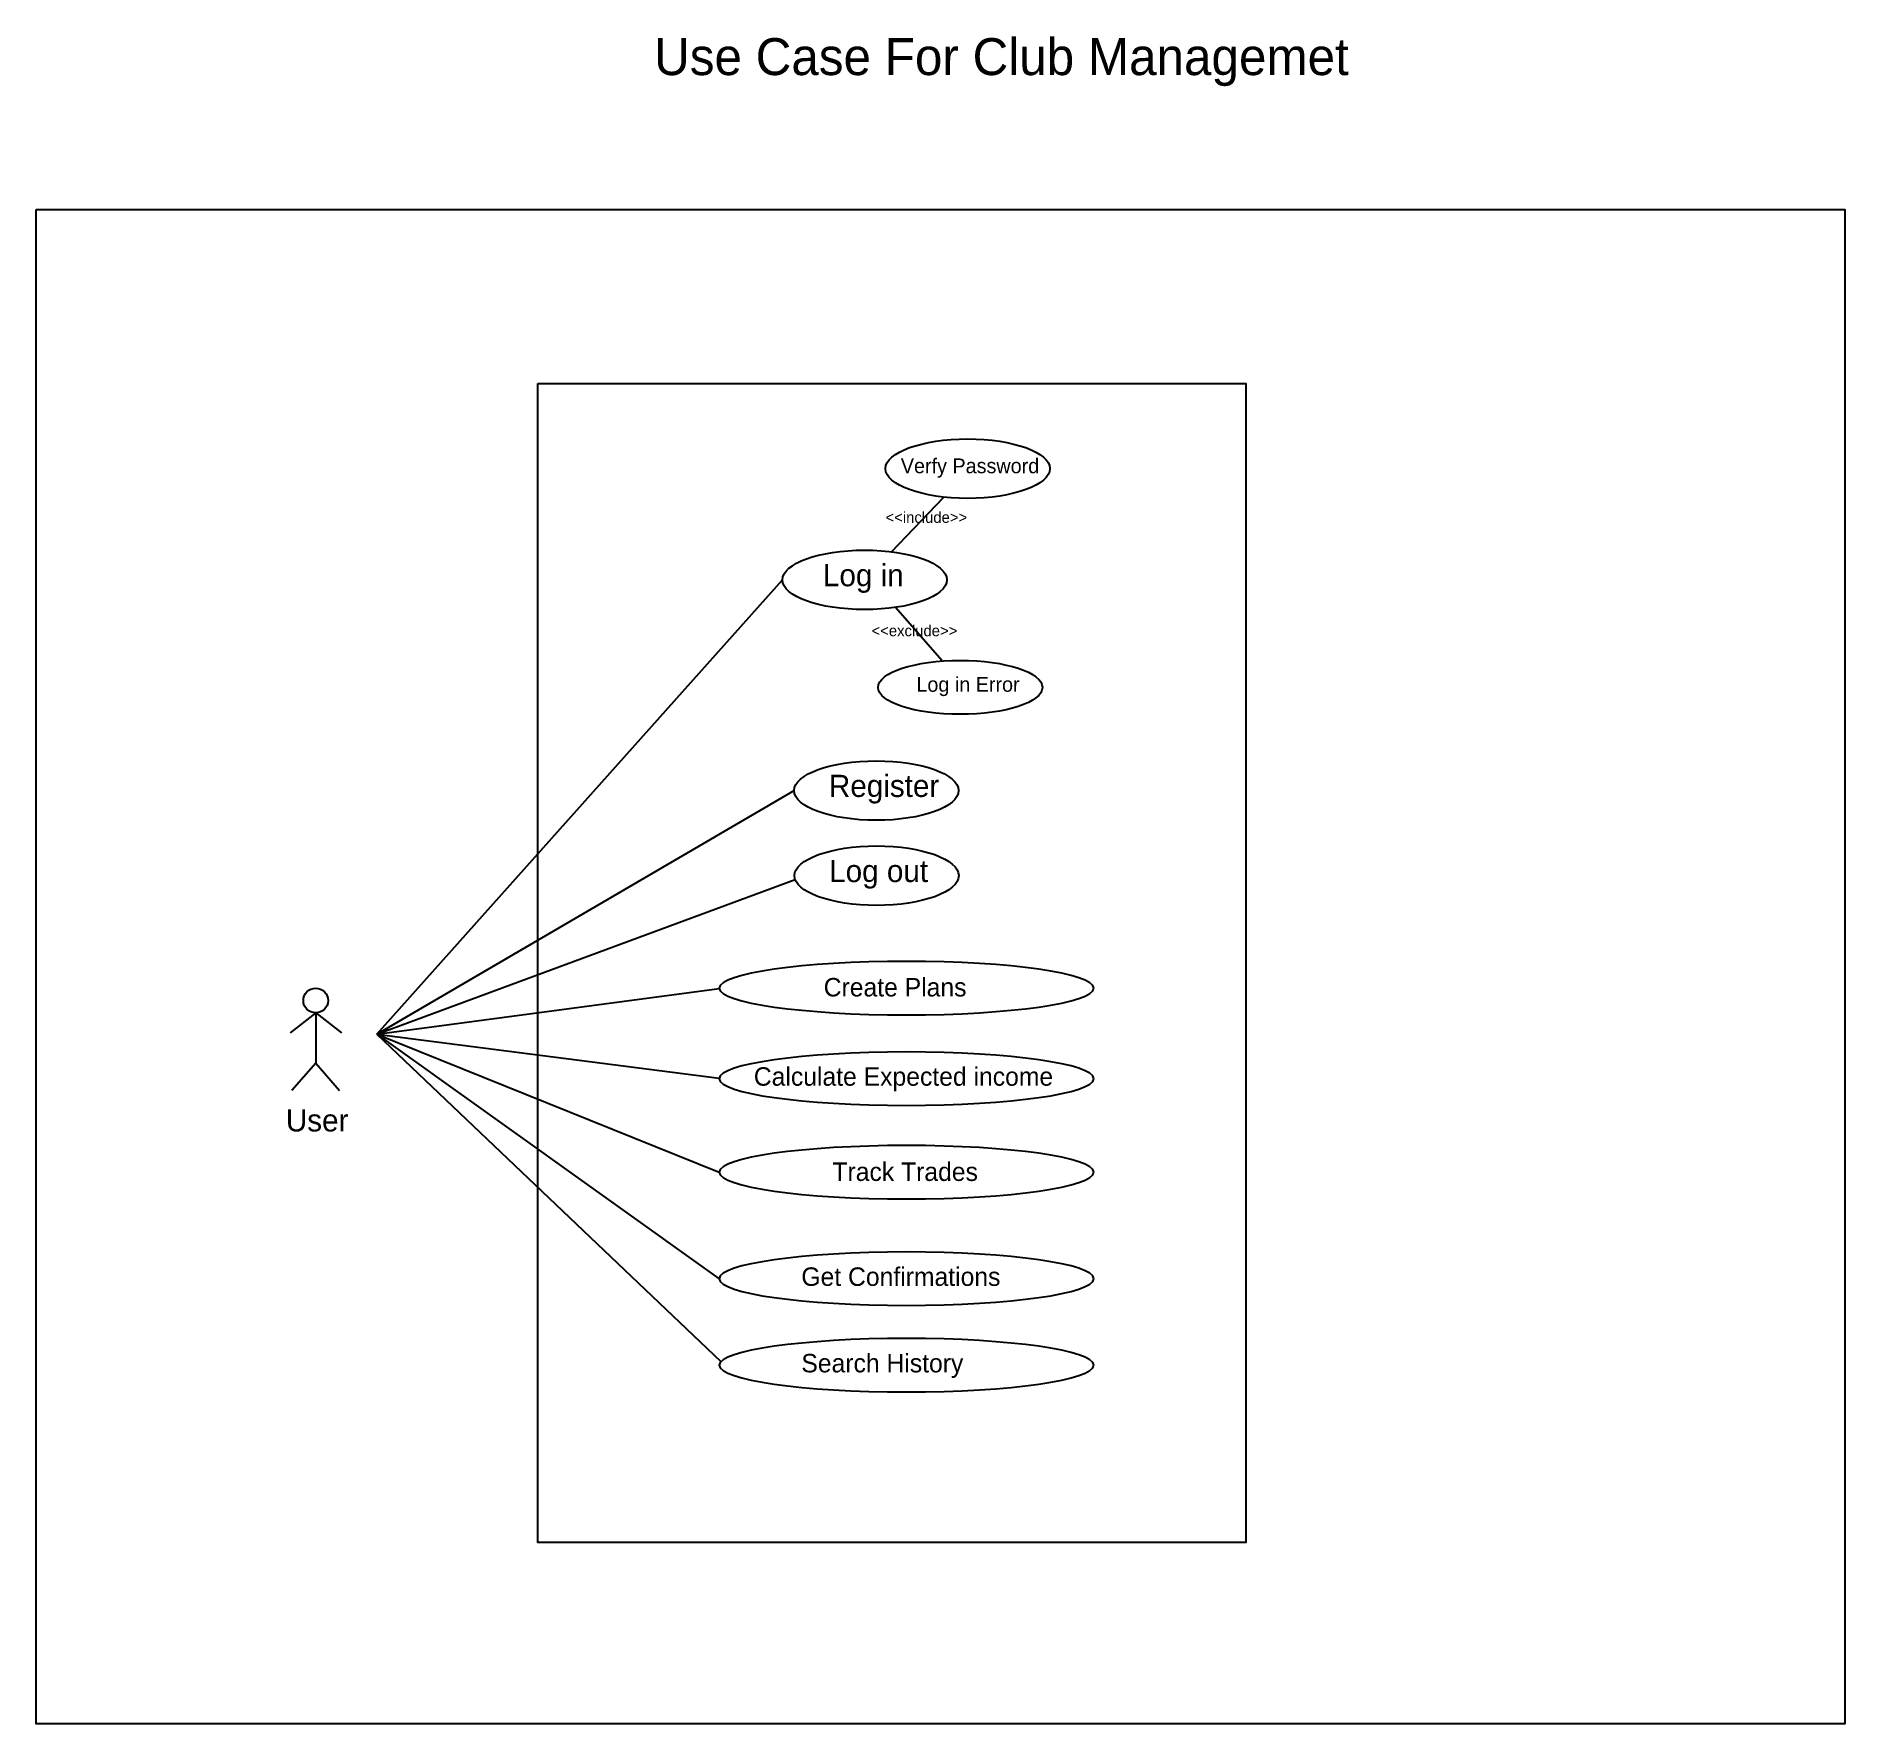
# Model space of a CAD drawing. Header units: inches. Extents: x -25140 to 50252, y 4601 to 15867.
# Drawn here: x -3585 to 2290, y 5547 to 11029 of the extents above; entities that cross this region are included whole.
import ezdxf

# ---------------------------------------------------------------- set-up
doc = ezdxf.new("R2010")
doc.units = ezdxf.units.IN
doc.header["$MEASUREMENT"] = 0
doc.layers.add('lines', color=100, linetype='Continuous')
doc.layers.add('Text', color=7, linetype='Continuous')

msp = doc.modelspace()

# ---------------------------------------------------------------- texts
at = {"layer": 'Text', "color": 1, "insert": (-1578, 11022.2), "char_height": 120, "width": 5536.145, "attachment_point": 1}
msp.add_mtext('{\\fTw Cen MT|b0|i0|c0|p34;\\C2;Use Case For Club Managemet}', dxfattribs=at)
at = {"layer": 'Text'}
for s, insert, char_height, width, attachment_point in [('{\\fTw Cen MT|b0|i0|c0|p34;\\C7;Verfy Password}', (-776.6, 9657), 48, 826.295, 1), ('{\\fTw Cen MT|b0|i0|c0|p34;\\C7;<<include>>}', (-826.2, 9483.8), 36, 826.295, 1), ('{\\fTw Cen MT|b0|i0|c0|p34;\\C7;Log in}', (-1029.6, 9313.9), 72, 826.295, 1), ('{\\fTw Cen MT|b0|i0|c0|p34;\\C7;<<exclude>>}', (-871.7, 9115.6), 36, 826.295, 1), ('{\\fTw Cen MT|b0|i0|c0|p34;\\C7;Log in Error}', (-558.4, 8947.2), 48, 480.059, 2), ('{\\fTw Cen MT|b0|i0|c0|p34;\\C7;Register}', (-1010.2, 8629.5), 72, 826.295, 1), ('{\\fTw Cen MT|b0|i0|c0|p34;\\C7;Log out}', (-1009.3, 8353.1), 72, 826.295, 1), ('{\\fTw Cen MT|b0|i0|c0|p34;\\C7;Create Plans}', (-1027.1, 7969.6), 60, 1255.188, 1), ('{\\fTw Cen MT|b0|i0|c0|p34;\\C7;Calculate Expected income}', (-1254.1, 7679.6), 60, 1255.188, 1), ('{\\fTw Cen MT|b0|i0|c0|p34;\\C7;User}', (-2774.1, 7543.1), 72, 826.295, 1), ('{\\fTw Cen MT|b0|i0|c0|p34;\\C7;Track Trades}', (-998.8, 7370.3), 60, 1255.188, 1), ('{\\fTw Cen MT|b0|i0|c0|p34;\\C7;Get Confirmations }', (-1099.7, 7029.5), 60, 1255.188, 1), ('{\\fTw Cen MT|b0|i0|c0|p34;\\C7;Search History}', (-1099.7, 6748.5), 60, 1255.188, 1)]:
    msp.add_mtext(s, dxfattribs=dict(at, insert=insert, char_height=char_height, width=width, attachment_point=attachment_point))

# ---------------------------------------------------------------- linework, layer by layer
at = {"layer": 'lines', "color": 6}
for p, q in [((-807, 9353.8), (-637.2, 9531.6)), ((-792.6, 9173.4), (-643.8, 9001.9))]:
    msp.add_line(p, q, dxfattribs=at)
at = {"layer": 'lines', "color": 0}
for q in [(-1161.2, 9262.6), (-1123.2, 8578.2), (-1120, 8289.1), (-1366.1, 7934.9), (-1366.1, 7644.1), (-1366.2, 7338.7), (-1366.2, 6992.9), (-1360.7, 6723.6)]:
    msp.add_line((-2479, 7787.5), q, dxfattribs=at)
at = {"layer": 'lines'}
for p, q in [((-2677.1, 7856.2), (-2760.4, 7791.5)), ((-2677.1, 7856.2), (-2677.1, 7692.9)), ((-2677.1, 7856.2), (-2593.8, 7791.5)), ((-2677.1, 7692.9), (-2754.2, 7603.6)), ((-2677.1, 7692.9), (-2600, 7603.6))]:
    msp.add_line(p, q, dxfattribs=at)
at = {"layer": 'lines', "color": 0}
msp.add_lwpolyline([(-3585, 10465.5), (2289.5, 10465.5), (2289.5, 5547), (-3585, 5547)], close=True, dxfattribs=at)
at = {"layer": 'lines'}
msp.add_lwpolyline([(-1955.5, 9901), (344.5, 9901), (344.5, 6135.5), (-1955.5, 6135.5)], close=True, dxfattribs=at)
msp.add_circle((-2677.1, 7896.3), 40.1, dxfattribs=at)
at = {"layer": 'lines', "color": 6}
for centre, ratio in [((-559.4, 9623.9), 0.361642), ((-583.7, 8913.5), 0.328176)]:
    msp.add_ellipse(centre, major_axis=(266.9, 0), ratio=ratio, dxfattribs=at)
at = {"layer": 'lines'}
for centre in [(-894.3, 9262.6), (-856.3, 8578.2), (-855.4, 8301.9)]:
    msp.add_ellipse(centre, major_axis=(266.9, 0), ratio=0.361642, dxfattribs=at)
at = {"layer": 'lines', "extrusion": (0, 0, -1)}
for centre in [(-758.2, 7936.5), (-758.2, 7642.5), (-758.2, 7338.7), (-758.2, 6992.9), (-758.2, 6711.9)]:
    msp.add_ellipse(centre, major_axis=(608, 0), ratio=0.142779, dxfattribs=at)

msp.set_redraw_order([(e.dxf.handle, doc.entitydb.next_handle()) for e in msp.query("TEXT MTEXT ATTDEF DIMENSION ARC_DIMENSION")])  # texts and dimensions are drawn at this point

doc.saveas('drawing.dxf')
